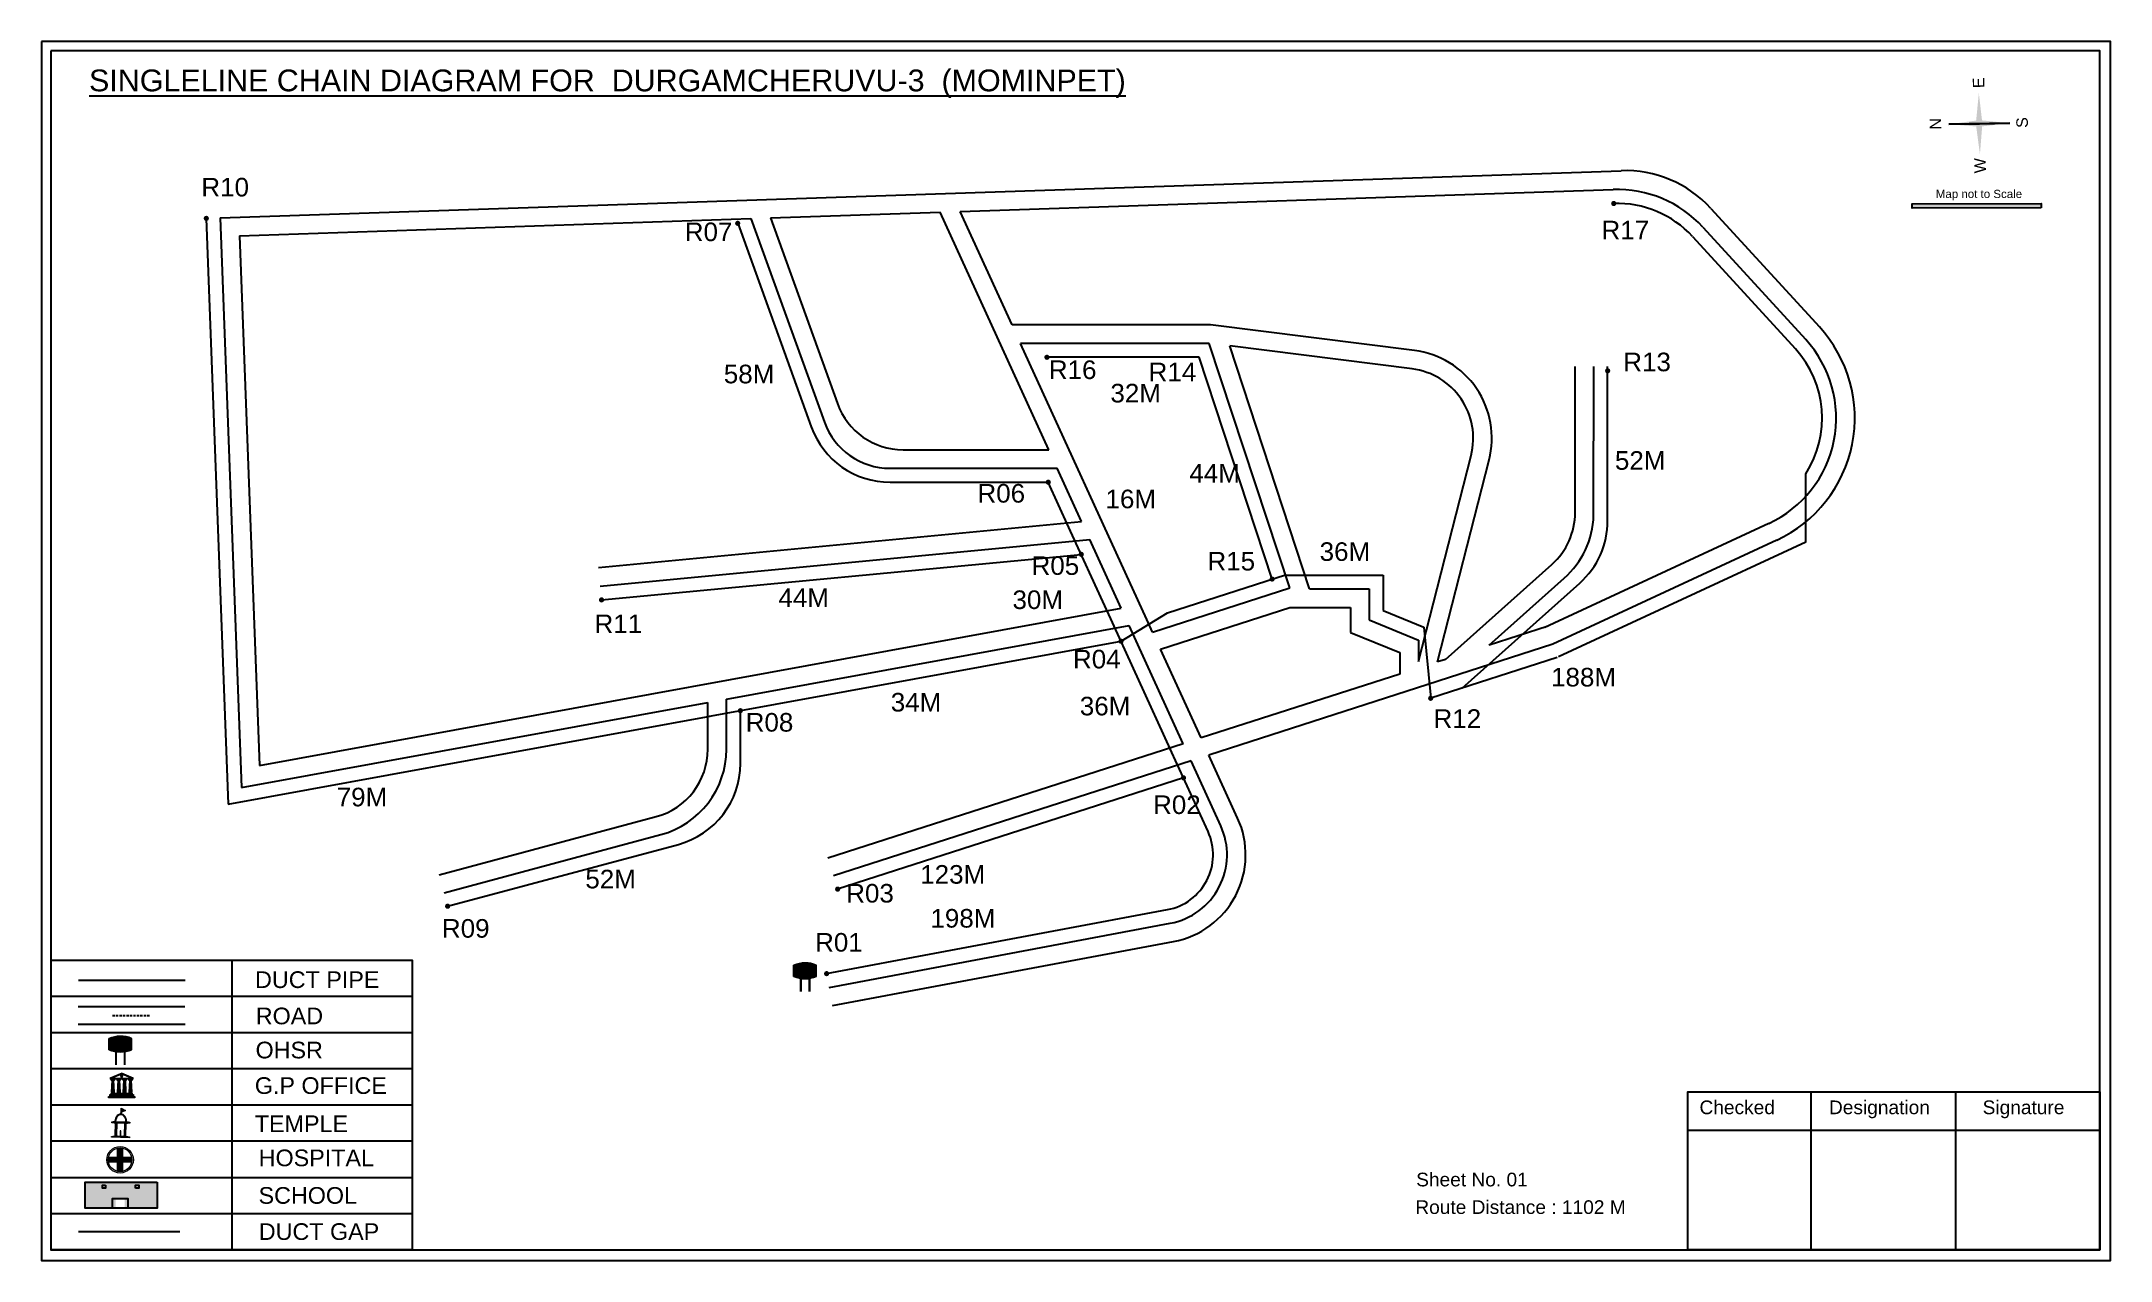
# Model space of a CAD drawing. Header units: inches. Extents: x 105 to 4124, y -559 to 3229.
# Drawn here: x 2628 to 3518, y 1861 to 2385 of the extents above; entities that cross this region are included whole.
import ezdxf

# ---------------------------------------------------------------- set-up
doc = ezdxf.new("R2010")
doc.units = ezdxf.units.IN
doc.header["$MEASUREMENT"] = 0
doc.linetypes.add('DASHEDX2', pattern=[1.5, 1, -0.5])
doc.layers.add('LANDMARK', color=7, linetype='Continuous')
doc.layers.add('OHT', color=7, linetype='Continuous')
doc.styles.get("Standard").update_dxf_attribs({"font": 'arial.ttf'})

msp = doc.modelspace()

# ---------------------------------------------------------------- texts
at = {"color": 242, "true_color": 0xcd2027}
msp.add_text('%%USINGLELINE CHAIN DIAGRAM FOR  DURGAMCHERUVU-3  (MOMINPET)', height=9.375, dxfattribs=at).set_placement((2648.33, 2363.56))
for s, p in [('E', (3463.7, 2364.96)), ('N', (3445.11, 2347.11)), ('S', (3482.4, 2347.86)), ('W', (3464.34, 2328.36))]:
    msp.add_text(s, height=4.95, rotation=91.00631).set_placement(p)
for s, height, p in [('R10', 8, (2696.65, 2318.34)), ('Map not to Scale', 3.5424, (3442.78, 2317.67)), ('R07', 8, (2904.6, 2299.11)), ('R17', 8, (3298.98, 2299.88)), ('58M', 8, (2921.4, 2237.95)), ('R16', 8, (3061.22, 2239.8)), ('R14', 8, (3104.14, 2238.83)), ('R13', 8, (3308.32, 2243.14)), ('32M', 8, (3087.7, 2229.73)), ('52M', 8, (3304.73, 2200.77)), ('44M', 8, (3121.66, 2195.26)), ('R06', 8, (3030.51, 2186.64)), ('16M', 8, (3085.59, 2184.21)), ('R05', 8, (3053.79, 2155.54)), ('R15', 8, (3129.45, 2157.45)), ('36M', 8, (3177.72, 2161.56)), ('44M', 8, (2944.88, 2141.72)), ('30M', 8, (3045.58, 2140.86)), ('R11', 8, (2865.79, 2130.5)), ('R04', 8, (3071.61, 2115.31)), ('188M', 8, (3277.26, 2107.54)), ('34M', 8, (2993.22, 2096.76)), ('36M', 8, (3074.54, 2095.11)), ('R08', 8, (2930.81, 2088.12)), ('R12', 8, (3226.7, 2089.73)), ('79M', 8, (2754.87, 2055.97)), ('R02', 8, (3106.06, 2052.67)), ('123M', 8, (3005.89, 2022.7)), ('52M', 8, (2861.83, 2020.69)), ('R03', 8, (2974.06, 2014.58)), ('198M', 8, (3010.28, 2003.81)), ('R09', 8, (2800.14, 1999.47)), ('R01', 8, (2960.67, 1993.48)), ('DUCT PIPE', 7.178, (2719.76, 1977.83)), ('ROAD ', 7.178, (2720.06, 1962.22)), ('OHSR', 7.178, (2719.97, 1947.55)), ('G.P OFFICE', 7.178, (2719.65, 1932.26)), ('TEMPLE', 7.178, (2719.64, 1915.85)), ('Checked', 5.886, (3341.12, 1923.55)), ('Designation', 5.886, (3396.82, 1923.55)), ('Signature', 5.886, (3462.92, 1923.55)), ('HOSPITAL', 7.178, (2721.32, 1901.16)), ('Sheet No. 01', 5.886, (3219.25, 1892.49)), ('SCHOOL', 7.178, (2721.26, 1885)), ('Route Distance : 1102 M', 5.886, (3218.88, 1880.62)), ('DUCT GAP', 7.178, (2721.36, 1869.45))]:
    msp.add_text(s, height=height).set_placement(p)

# ---------------------------------------------------------------- blocks, each defined once
blk = doc.blocks.new('OHT')
at = {"linetype": 'Continuous', "lineweight": 0, "true_color": 0x0ffffc}
blk.add_hatch(color=4, dxfattribs=at).paths.add_polyline_path([(0.012, 1), (0, 1, 0.101323), (-0.4, 0.916), (-0.4, 0.525, 0.194075), (0.399, 0.521), (0.399, 0.921, 0.097877)])
at = {"color": 4, "linetype": 'Continuous', "lineweight": 0, "true_color": 0x0ffffc, "flags": 128}
for points in [[(-0.4, 0.525), (-0.4, 0.916)], [(0.399, 0.521), (0.399, 0.921)]]:
    blk.add_lwpolyline(points, dxfattribs=at)
at = {"color": 4, "linetype": 'Continuous', "lineweight": 0, "true_color": 0x0ffffc, "const_width": 0.075, "flags": 128}
for points in [[(-0.15, 0), (-0.15, 0.475)], [(0.15, 0), (0.15, 0.473)]]:
    blk.add_lwpolyline(points, dxfattribs=at)
at = {"color": 4, "linetype": 'Continuous', "lineweight": 0, "true_color": 0x0ffffc}
for centre, radius, start, end in [((0.006, -0.019), 1.019, 67.31091, 113.47108), ((0.004, 1.513), 1.068, 247.76824, 291.70073)]:
    blk.add_arc(centre, radius, start, end, dxfattribs=at)
blk = doc.blocks.new('Government_Office')
at = {"linetype": 'Continuous', "lineweight": 0, "true_color": 0xff0000}
h = blk.add_hatch(color=1, dxfattribs=at)
h.paths.add_polyline_path([(0.44, 0.72), (0.45, 0.75), (0, 0.93), (-0.45, 0.75), (-0.44, 0.72)])
h.paths.add_polyline_path([(0.355, 0.75), (-0.355, 0.75), (0, 0.9)], flags=16)
h.paths.add_polyline_path([(0, 0.778, -1), (0, 0.872, -1)], flags=0)
h = blk.add_hatch(color=1, dxfattribs=at)
edge = h.paths.add_edge_path()
edge.add_arc((0, 0.825), 0.0467, 90, 270)
edge.add_arc((0, 0.825), 0.0467, 270, 450)
for points in [[(-0.5, 0.05), (0.5, 0.05), (0.5, 0), (-0.5, 0)], [(-0.45, 0.075), (-0.45, 0.12), (0.45, 0.12), (0.45, 0.075)], [(-0.4, 0.14), (-0.4, 0.18), (0.4, 0.18), (0.4, 0.14)]]:
    blk.add_hatch(color=1, dxfattribs=at).paths.add_polyline_path(points)
h = blk.add_hatch(color=1, dxfattribs=at)
edge = h.paths.add_edge_path()
edge.add_line((-0.27, 0.195), (-0.295, 0.675))
edge.add_line((-0.295, 0.675), (-0.29, 0.675))
edge.add_arc((-0.278, 0.688), 0.0176, 225.30401, 441.56588)
edge.add_line((-0.275, 0.705), (-0.395, 0.705))
edge.add_arc((-0.392, 0.688), 0.0176, 98.43412, 314.69599)
edge.add_line((-0.38, 0.675), (-0.375, 0.675))
edge.add_line((-0.375, 0.675), (-0.4, 0.195))
edge.add_line((-0.4, 0.195), (-0.27, 0.195))
h = blk.add_hatch(color=1, dxfattribs=at)
edge = h.paths.add_edge_path()
edge.add_line((-0.047, 0.195), (-0.072, 0.675))
edge.add_line((-0.072, 0.675), (-0.067, 0.675))
edge.add_arc((-0.054, 0.688), 0.0176, 225.30401, 441.56588)
edge.add_line((-0.052, 0.705), (-0.172, 0.705))
edge.add_arc((-0.169, 0.688), 0.0176, 98.43412, 314.69599)
edge.add_line((-0.157, 0.675), (-0.152, 0.675))
edge.add_line((-0.152, 0.675), (-0.177, 0.195))
edge.add_line((-0.177, 0.195), (-0.047, 0.195))
h = blk.add_hatch(color=1, dxfattribs=at)
edge = h.paths.add_edge_path()
edge.add_line((0.177, 0.195), (0.152, 0.675))
edge.add_line((0.152, 0.675), (0.157, 0.675))
edge.add_arc((0.169, 0.688), 0.0176, 225.30401, 441.56588)
edge.add_line((0.172, 0.705), (0.052, 0.705))
edge.add_arc((0.054, 0.688), 0.0176, 98.43412, 314.69599)
edge.add_line((0.067, 0.675), (0.072, 0.675))
edge.add_line((0.072, 0.675), (0.047, 0.195))
edge.add_line((0.047, 0.195), (0.177, 0.195))
h = blk.add_hatch(color=1, dxfattribs=at)
edge = h.paths.add_edge_path()
edge.add_line((0.4, 0.195), (0.375, 0.675))
edge.add_line((0.375, 0.675), (0.38, 0.675))
edge.add_arc((0.392, 0.688), 0.0176, 225.30401, 441.56588)
edge.add_line((0.395, 0.705), (0.275, 0.705))
edge.add_arc((0.278, 0.688), 0.0176, 98.43412, 314.69599)
edge.add_line((0.29, 0.675), (0.295, 0.675))
edge.add_line((0.295, 0.675), (0.27, 0.195))
edge.add_line((0.27, 0.195), (0.4, 0.195))
at = {"color": 1, "linetype": 'Continuous', "lineweight": 0, "true_color": 0xff0000, "flags": 128}
for points in [[(-0.45, 0.75), (-0.44, 0.72), (0.44, 0.72), (0.45, 0.75), (0, 0.93)], [(-0.355, 0.75), (0.355, 0.75), (0, 0.9)], [(-0.5, 0.05), (0.5, 0.05), (0.5, 0), (-0.5, 0)], [(-0.45, 0.075), (-0.45, 0.12), (0.45, 0.12), (0.45, 0.075)], [(-0.4, 0.14), (-0.4, 0.18), (0.4, 0.18), (0.4, 0.14)]]:
    blk.add_lwpolyline(points, close=True, dxfattribs=at)
for points in [[(0, 0.872, 1), (0, 0.778, 1)], [(-0.27, 0.195), (-0.295, 0.675), (-0.29, 0.675, 1.379694), (-0.275, 0.705), (-0.395, 0.705, 1.379694), (-0.38, 0.675), (-0.375, 0.675), (-0.4, 0.195)], [(-0.047, 0.195), (-0.072, 0.675), (-0.067, 0.675, 1.379694), (-0.052, 0.705), (-0.172, 0.705, 1.379694), (-0.157, 0.675), (-0.152, 0.675), (-0.177, 0.195)], [(0.177, 0.195), (0.152, 0.675), (0.157, 0.675, 1.379694), (0.172, 0.705), (0.052, 0.705, 1.379694), (0.067, 0.675), (0.072, 0.675), (0.047, 0.195)], [(0.4, 0.195), (0.375, 0.675), (0.38, 0.675, 1.379694), (0.395, 0.705), (0.275, 0.705, 1.379694), (0.29, 0.675), (0.295, 0.675), (0.27, 0.195)]]:
    blk.add_lwpolyline(points, format="xyb", close=True, dxfattribs=at)
blk = doc.blocks.new('Temple')
at = {"linetype": 'Continuous', "lineweight": 0, "true_color": 0xff0000}
h = blk.add_hatch(color=1, dxfattribs=at)
edge = h.paths.add_edge_path()
edge.add_line((0.175, 0.49), (0.225, 0.49))
edge.add_line((0.225, 0.49), (0.225, 0.497))
edge.add_line((0.225, 0.497), (0.307, 0.497))
edge.add_line((0.307, 0.497), (0.307, 0.533))
edge.add_line((0.307, 0.533), (0.257, 0.533))
edge.add_line((0.257, 0.533), (0.257, 0.54))
edge.add_line((0.257, 0.54), (0.2, 0.54))
edge.add_spline(control_points=[(0.2, 0.54), (0.2, 0.589), (0.19, 0.638), (0.142, 0.743), (0.092, 0.79), (0.027, 0.805), (0.02, 0.806), (0.012, 0.806)], knot_values=[4.712389, 4.712389, 4.712389, 4.712389, 5.278166, 5.278166, 6.117402, 6.117402, 6.223801, 6.223801, 6.223801, 6.223801], degree=3, periodic=0)
edge.add_line((0.012, 0.806), (0.012, 0.79))
edge.add_line((0.012, 0.79), (-0.012, 0.79))
edge.add_line((-0.012, 0.79), (-0.012, 0.806))
edge.add_spline(control_points=[(-0.012, 0.806), (-0.055, 0.802), (-0.096, 0.781), (-0.171, 0.699), (-0.197, 0.628), (-0.2, 0.55), (-0.2, 0.545), (-0.2, 0.54)], knot_values=[6.343965, 6.343965, 6.343965, 6.343965, 6.956638, 6.956638, 7.795874, 7.795874, 7.853982, 7.853982, 7.853982, 7.853982], degree=3, periodic=0)
edge.add_line((-0.2, 0.54), (-0.257, 0.54))
edge.add_line((-0.257, 0.54), (-0.257, 0.533))
edge.add_line((-0.257, 0.533), (-0.307, 0.533))
edge.add_line((-0.307, 0.533), (-0.307, 0.497))
edge.add_line((-0.307, 0.497), (-0.225, 0.497))
edge.add_line((-0.225, 0.497), (-0.225, 0.49))
edge.add_line((-0.225, 0.49), (-0.175, 0.49))
edge.add_line((-0.175, 0.49), (-0.175, 0.07))
edge.add_arc((-0.205, 0.07), 0.03, -90, 0, ccw=False)
edge.add_line((-0.205, 0.04), (-0.257, 0.04))
edge.add_line((-0.257, 0.04), (-0.257, 0.033))
edge.add_line((-0.257, 0.033), (-0.307, 0.033))
edge.add_line((-0.307, 0.033), (-0.307, 0))
edge.add_line((-0.307, 0), (0.307, 0))
edge.add_line((0.307, 0), (0.307, 0.033))
edge.add_line((0.307, 0.033), (0.257, 0.033))
edge.add_line((0.257, 0.033), (0.257, 0.04))
edge.add_line((0.257, 0.04), (0.205, 0.04))
edge.add_arc((0.205, 0.07), 0.03, 180, 270, ccw=False)
edge.add_line((0.175, 0.07), (0.175, 0.49))
h.paths.add_polyline_path([(0.125, 0.07, -0.414214), (0.095, 0.04), (0.05, 0.04), (0.05, 0.033), (-0.05, 0.033), (-0.05, 0.04), (-0.095, 0.04, -0.414214), (-0.125, 0.07), (-0.125, 0.497), (0.125, 0.497)], flags=16)
edge = h.paths.add_edge_path(flags=16)
edge.add_ellipse((0, 0.54), major_axis=(0, 0.242), ratio=0.722808, start_angle=270, end_angle=450, ccw=False)
edge.add_line((0.175, 0.54), (-0.175, 0.54))
h.paths.add_polyline_path([(0.012, 0.23), (0.012, 0.07), (-0.012, 0.07), (-0.012, 0.23)], flags=0)
h = blk.add_hatch(color=1, dxfattribs=at)
edge = h.paths.add_edge_path()
edge.add_line((0.012, 0.857), (0, 0.85))
edge.add_line((0, 0.85), (-0.003, 0.925))
edge.add_line((-0.003, 0.925), (-0.012, 0.925))
edge.add_line((-0.012, 0.925), (-0.012, 0.806))
edge.add_spline(control_points=[(-0.012, 0.806), (-0.004, 0.807), (0.004, 0.807), (0.012, 0.806)], knot_values=[6.223801, 6.223801, 6.223801, 6.223801, 6.343965, 6.343965, 6.343965, 6.343965], degree=3, periodic=0)
edge.add_line((0.012, 0.806), (0.012, 0.857))
h = blk.add_hatch(color=1, dxfattribs=at)
edge = h.paths.add_edge_path()
edge.add_line((0.012, 0.79), (0.012, 0.806))
edge.add_spline(control_points=[(0.012, 0.806), (0.004, 0.807), (-0.004, 0.807), (-0.012, 0.806)], knot_values=[6.223801, 6.223801, 6.223801, 6.223801, 6.343965, 6.343965, 6.343965, 6.343965], degree=3, periodic=0)
edge.add_line((-0.012, 0.806), (-0.012, 0.79))
edge.add_line((-0.012, 0.79), (0.012, 0.79))
at = {"linetype": 'Continuous', "lineweight": 0, "true_color": 0xe66000}
blk.add_hatch(color=32, dxfattribs=at).paths.add_polyline_path([(-0.006, 1), (0.147, 0.931), (0, 0.85)])
at = {"color": 1, "linetype": 'Continuous', "lineweight": 0, "true_color": 0xff0000, "flags": 128}
for points in [[(0.012, 0.925), (-0.012, 0.925), (-0.012, 0.79), (0.012, 0.79)], [(0.012, 0.23), (-0.012, 0.23), (-0.012, 0.07), (0.012, 0.07)]]:
    blk.add_lwpolyline(points, close=True, dxfattribs=at)
at = {"color": 32, "linetype": 'Continuous', "lineweight": 0, "true_color": 0xe66000, "flags": 128}
blk.add_lwpolyline([(-0.006, 1), (0.147, 0.931), (0, 0.85), (-0.006, 1)], dxfattribs=at)
at = {"color": 1, "linetype": 'Continuous', "lineweight": 0, "true_color": 0xff0000, "flags": 128}
blk.add_lwpolyline([(0.2, 0.54), (0.257, 0.54), (0.257, 0.533), (0.307, 0.533), (0.307, 0.497), (0.225, 0.497), (0.225, 0.49), (0.175, 0.49), (0.175, 0.07, 0.414214), (0.205, 0.04), (0.257, 0.04), (0.257, 0.033), (0.307, 0.033), (0.307, 0), (-0.307, 0), (-0.307, 0.033), (-0.257, 0.033), (-0.257, 0.04), (-0.205, 0.04, 0.414214), (-0.175, 0.07), (-0.175, 0.49), (-0.225, 0.49), (-0.225, 0.497), (-0.307, 0.497), (-0.307, 0.533), (-0.257, 0.533), (-0.257, 0.54), (-0.2, 0.54)], format="xyb", dxfattribs=at)
blk.add_lwpolyline([(-0.175, 0.54), (0.175, 0.54)], dxfattribs=at)
blk.add_lwpolyline([(0.125, 0.497), (0.125, 0.07, -0.414214), (0.095, 0.04), (0.05, 0.04), (0.05, 0.033), (-0.05, 0.033), (-0.05, 0.04), (-0.095, 0.04, -0.414214), (-0.125, 0.07), (-0.125, 0.497)], format="xyb", close=True, dxfattribs=at)
at = {"color": 1, "linetype": 'Continuous', "lineweight": 0, "true_color": 0xff0000}
blk.add_ellipse((0, 0.54), major_axis=(0, 0.242), ratio=0.722808, start_param=4.712389, end_param=7.853982, dxfattribs=at)
blk.add_open_spline([(0.2, 0.54), (0.2, 0.589), (0.19, 0.638), (0.142, 0.743), (0.092, 0.79), (-0.023, 0.816), (-0.085, 0.794), (-0.171, 0.699), (-0.197, 0.628), (-0.2, 0.55), (-0.2, 0.545), (-0.2, 0.54)], degree=3, knots=[4.712389, 4.712389, 4.712389, 4.712389, 5.278166, 5.278166, 6.117402, 6.117402, 6.956638, 6.956638, 7.795874, 7.795874, 7.853982, 7.853982, 7.853982, 7.853982], dxfattribs=at)
blk = doc.blocks.new('*U16')
at = {"color": 0, "linetype": 'DASHEDX2', "transparency": 16777216}
blk.add_line((-8.22, 0), (8.01, 0), dxfattribs=at)
blk = doc.blocks.new('Hospital')
at = {"linetype": 'Continuous', "lineweight": 0, "true_color": 0x000000}
h = blk.add_hatch(color=18, dxfattribs=at)
h.paths.add_polyline_path([(-0.5, 0, 1), (0.5, 0, 1)])
h.paths.add_polyline_path([(0.446, 0, -1), (-0.446, 0, -1)], flags=16)
at = {"linetype": 'Continuous', "true_color": 0xff0000}
blk.add_hatch(color=1, dxfattribs=at).paths.add_polyline_path([(-0.394, 0.08), (-0.08, 0.08), (-0.08, 0.394), (0.08, 0.394), (0.08, 0.08), (0.394, 0.08), (0.394, -0.08), (0.08, -0.08), (0.08, -0.394), (-0.08, -0.394), (-0.08, -0.08), (-0.394, -0.08)])
at = {"color": 1, "linetype": 'Continuous', "true_color": 0xff0000, "flags": 128}
blk.add_lwpolyline([(-0.394, 0.08), (-0.08, 0.08), (-0.08, 0.394), (0.08, 0.394), (0.08, 0.08), (0.394, 0.08), (0.394, -0.08), (0.08, -0.08), (0.08, -0.394), (-0.08, -0.394), (-0.08, -0.08), (-0.394, -0.08)], close=True, dxfattribs=at)
at = {"color": 18, "linetype": 'Continuous', "lineweight": 0, "true_color": 0x000000}
for radius in [0.5, 0.446]:
    blk.add_circle((0, 0), radius, dxfattribs=at)

# ---------------------------------------------------------------- hatches: boundary and pattern name
at = {"ltscale": 0.5}
h = msp.add_hatch(color=5, dxfattribs=at)
h.dxf.hatch_style = 1
h.paths.add_polyline_path([(3305.35, 2315.31, 1), (3303.11, 2315.31, 1)])
at = {"true_color": 0x0093dd}
h = msp.add_hatch(color=142, dxfattribs=at)
h.dxf.hatch_style = 1
h.paths.add_polyline_path([(3432.6, 2315.17), (3432.61, 2313.32), (3488.11, 2313.45), (3488.11, 2315.29)])
at = {"ltscale": 0.5}
h = msp.add_hatch(color=5, dxfattribs=at)
h.dxf.hatch_style = 1
h.paths.add_polyline_path([(2699.9, 2308.92, 1), (2697.66, 2308.92, 1)])
h = msp.add_hatch(color=5, dxfattribs=at)
h.dxf.hatch_style = 1
h.paths.add_polyline_path([(2928.5, 2306.78, 1), (2926.25, 2306.78, 1)])
h = msp.add_hatch(color=5, dxfattribs=at)
h.dxf.hatch_style = 1
h.paths.add_polyline_path([(3061.52, 2249.15, 1), (3059.28, 2249.15, 1)])
h = msp.add_hatch(color=5, dxfattribs=at)
h.dxf.hatch_style = 1
h.paths.add_polyline_path([(3302.73, 2243.33, 1), (3300.49, 2243.33, 1)])
h = msp.add_hatch(color=5, dxfattribs=at)
h.dxf.hatch_style = 1
h.paths.add_polyline_path([(3062.1, 2195.41, 1), (3059.86, 2195.41, 1)])
h = msp.add_hatch(color=5, dxfattribs=at)
h.dxf.hatch_style = 1
h.paths.add_polyline_path([(3076.29, 2164.38, 1), (3074.05, 2164.38, 1)])
h = msp.add_hatch(color=5, dxfattribs=at)
h.dxf.hatch_style = 1
h.paths.add_polyline_path([(3158.39, 2153.76, 1), (3156.15, 2153.76, 1)])
h = msp.add_hatch(color=5, dxfattribs=at)
h.dxf.hatch_style = 1
h.paths.add_polyline_path([(2869.93, 2144.78, 1), (2867.68, 2144.78, 1)])
h = msp.add_hatch(color=5, dxfattribs=at)
h.dxf.hatch_style = 1
h.paths.add_polyline_path([(3093.39, 2127, 1), (3091.15, 2127, 1)])
h = msp.add_hatch(color=5, dxfattribs=at)
h.dxf.hatch_style = 1
h.paths.add_polyline_path([(3226.61, 2102.46, 1), (3224.37, 2102.46, 1)])
h = msp.add_hatch(color=5, dxfattribs=at)
h.dxf.hatch_style = 1
h.paths.add_polyline_path([(2929.65, 2097.12, 1), (2927.4, 2097.12, 1)])
h = msp.add_hatch(color=5, dxfattribs=at)
h.dxf.hatch_style = 1
h.paths.add_polyline_path([(3120.27, 2068.24, 1), (3118.02, 2068.24, 1)])
h = msp.add_hatch(color=5, dxfattribs=at)
h.dxf.hatch_style = 1
h.paths.add_polyline_path([(2971.5, 2020.36, 1), (2969.25, 2020.36, 1)])
h = msp.add_hatch(color=5, dxfattribs=at)
h.dxf.hatch_style = 1
h.paths.add_polyline_path([(2803.72, 2013, 1), (2801.47, 2013, 1)])
h = msp.add_hatch(color=5, dxfattribs=at)
h.dxf.hatch_style = 1
h.paths.add_polyline_path([(2966.75, 1984, 1), (2964.51, 1984, 1)])
at = {"true_color": 0xc8c92d}
h = msp.add_hatch(color=52, dxfattribs=at)
h.dxf.hatch_style = 1
h.paths.add_polyline_path([(2652.8, 1894.24), (2646.63, 1894.24), (2646.63, 1883.15), (2652.8, 1883.15)])
h.paths.add_polyline_path([(2677.64, 1894.24), (2671.48, 1894.24), (2671.48, 1883.15), (2677.64, 1883.15)])
at = {"true_color": 0x293189}
h = msp.add_hatch(color=177, dxfattribs=at)
h.dxf.hatch_style = 1
h.paths.add_polyline_path([(2671.48, 1894.24), (2652.8, 1894.24), (2652.8, 1883.15), (2659.81, 1883.15), (2659.81, 1886.78), (2663.66, 1886.78), (2663.66, 1883.15), (2671.48, 1883.15)])
h.paths.add_polyline_path([(2655.46, 1891.76), (2654.09, 1891.76), (2654.09, 1893.03), (2655.46, 1893.03)], flags=16)
h.paths.add_polyline_path([(2668.34, 1891.76), (2668.34, 1893.03), (2669.71, 1893.03), (2669.71, 1891.76)], flags=16)

# ---------------------------------------------------------------- linework, layer by layer
for p, q in [((3474.67, 2349.87), (3448.38, 2349.41)), ((3448.38, 2349.41), (3474.67, 2349.87)), ((3474.67, 2349.87), (3448.38, 2349.41)), ((3461.55, 2349.64), (3474.67, 2349.87)), ((2704.78, 2309.15), (3307.44, 2329.43)), ((3023.11, 2311.86), (3304.03, 2321.31)), ((2704.78, 2309.15), (2713.98, 2064.07)), ((2713.04, 2301.42), (2933.02, 2308.82)), ((2933.02, 2308.82), (2964.68, 2221.21)), ((2941.42, 2309.11), (3014.45, 2311.56)), ((2941.42, 2309.11), (2970.3, 2229.21)), ((3061.17, 2209.41), (3014.45, 2311.56)), ((3045.39, 2263.15), (3023.11, 2311.86)), ((3346, 2313.22), (3392.7, 2262.22)), ((2713.07, 2301.42), (2721.63, 2073.6)), ((3342.59, 2305.1), (3386.8, 2256.81)), ((3130.76, 2263.15), (3045.39, 2263.15)), ((3218.53, 2252.08), (3130.76, 2263.15)), ((3103.37, 2136.39), (3049.05, 2255.15)), ((3130.25, 2255.15), (3049.05, 2255.15)), ((3164.85, 2149.91), (3130.25, 2255.15)), ((3173.41, 2149.49), (3139.04, 2254.04)), ((3217.53, 2244.14), (3139.04, 2254.04)), ((3287.61, 2182.43), (3287.61, 2245.21)), ((3295.59, 2181.11), (3295.61, 2245.21)), ((2998.51, 2209.41), (3061.17, 2209.41)), ((2992.9, 2201.41), (3064.83, 2201.41)), ((3075.33, 2178.46), (3064.83, 2201.41)), ((3220.22, 2118.22), (3242.84, 2206.97)), ((3228.45, 2118.12), (3250.59, 2204.99)), ((2867.48, 2158.72), (3075.33, 2178.46)), ((3370.99, 2177.71), (3274.63, 2132.92)), ((2868.24, 2150.76), (3078.85, 2170.75)), ((3092.35, 2141.25), (3078.85, 2170.75)), ((3374.37, 2170.45), (3278.01, 2125.67)), ((3231.85, 2119.21), (3277.59, 2160.05)), ((3105.88, 2130.9), (3164.85, 2149.91)), ((3159.15, 2148.03), (3159.14, 2148.06)), ((3173.41, 2149.49), (3199.04, 2149.49)), ((3199.04, 2149.49), (3199.04, 2136.14)), ((3250.63, 2125.26), (3282.92, 2154.08)), ((2721.63, 2073.6), (3092.35, 2141.25)), ((3105.88, 2130.9), (3103.37, 2136.39)), ((3109.23, 2123.57), (3164.84, 2141.49)), ((3164.84, 2141.49), (3191.04, 2141.49)), ((3191.04, 2141.49), (3191.04, 2130.77)), ((2922.52, 2102.12), (3095.78, 2133.74)), ((3119.03, 2082.91), (3095.78, 2133.74)), ((3191.04, 2130.77), (3212.22, 2122.11)), ((3199.04, 2136.14), (3220.22, 2127.48)), ((3220.22, 2127.48), (3220.22, 2118.22)), ((3275.56, 2133.28), (3250.63, 2125.26)), ((3126.7, 2085.38), (3109.23, 2123.57)), ((3278.01, 2125.67), (3130.05, 2078.05)), ((3212.22, 2122.11), (3212.22, 2112.9)), ((3231.85, 2119.21), (3228.45, 2118.12)), ((3212.22, 2112.9), (3126.7, 2085.38)), ((2922.52, 2080.53), (2922.52, 2102.12)), ((2713.98, 2064.07), (2914.52, 2100.66)), ((2914.52, 2080.53), (2914.52, 2100.66)), ((3119.03, 2082.91), (2966.08, 2033.69)), ((3122.38, 2075.58), (2968.54, 2026.07)), ((3135.18, 2047.62), (3122.38, 2075.58)), ((3142.45, 2050.95), (3130.05, 2078.05)), ((2798.97, 2026.52), (2892.3, 2051.55)), ((2801.04, 2018.79), (2894.37, 2043.82)), ((2966.74, 1978.1), (3113.43, 2005.66)), ((2968.22, 1970.24), (3114.91, 1997.8)), ((2631.95, 1989.67), (2631.95, 1866.46)), ((2709.72, 1989.67), (2709.72, 1865.25)), ((2787.48, 1974.12), (2631.95, 1974.12)), ((2643.6, 1969.82), (2689.49, 1969.82)), ((2787.48, 1958.56), (2631.95, 1958.56)), ((2643.6, 1962.3), (2689.73, 1962.3)), ((2787.48, 1943.01), (2631.95, 1943.01)), ((2787.48, 1927.46), (2631.95, 1927.46)), ((2787.48, 1911.91), (2631.95, 1911.91)), ((2631.95, 1896.35), (2787.48, 1896.35)), ((2631.95, 1880.8), (2787.48, 1880.8)), ((2631.95, 1866.46), (2631.95, 1865.25)), ((2631.95, 1866.22), (2631.95, 1865.26)), ((2787.48, 1865.25), (2631.95, 1865.25))]:
    msp.add_line(p, q)
at = {"color": 1}
msp.add_line((3448.38, 2349.41), (3461.54, 2349.64), dxfattribs=at)
at = {"color": 5}
for p, q in [((2698.78, 2308.92), (2708.25, 2056.92)), ((2927.38, 2306.78), (2959.04, 2219.17)), ((3338.16, 2301.05), (3382.37, 2252.76)), ((3125.91, 2249.15), (3060.4, 2249.15)), ((3157.27, 2153.76), (3125.91, 2249.15)), ((3301.61, 2178.84), (3301.61, 2245.21)), ((3386.8, 2169.61), (3386.8, 2199.05)), ((2992.9, 2195.41), (3060.98, 2195.41)), ((3069.87, 2175.96), (3060.98, 2195.41)), ((3086.89, 2138.75), (3069.01, 2177.85)), ((2868.8, 2144.78), (3075.17, 2164.38)), ((3386.8, 2169.61), (3280.53, 2120.22)), ((3112.3, 2139.27), (3162.98, 2155.61)), ((3163.02, 2155.49), (3205.04, 2155.49)), ((3205.04, 2155.49), (3205.04, 2140.17)), ((3238.96, 2106.8), (3289.58, 2151.99)), ((3113.58, 2080.41), (3086.26, 2140.14)), ((3092.27, 2127), (3112.3, 2139.27)), ((3205.04, 2140.17), (3222.49, 2133.03)), ((3222.49, 2133.03), (3225.49, 2102.46)), ((2914.52, 2094.57), (3092.27, 2127)), ((3279.84, 2119.95), (3225.49, 2102.46)), ((2708.25, 2056.92), (2915.6, 2094.76)), ((2928.52, 2074.39), (2928.52, 2097.12)), ((3129.72, 2045.13), (3113.28, 2081.06)), ((3119.15, 2068.24), (2970.37, 2020.36)), ((2802.59, 2013), (2901.85, 2039.62)), ((2965.63, 1984), (3112.32, 2011.55))]:
    msp.add_line(p, q, dxfattribs=at)
at = {"color": 242, "true_color": 0xcd2027}
for p, q in [((3389.01, 1933.1), (3389.01, 1865.2)), ((3451.21, 1933.1), (3451.21, 1865.2)), ((3336.05, 1916.65), (3513.27, 1916.65))]:
    msp.add_line(p, q, dxfattribs=at)
for points in [[(2627.83, 2385.05), (2627.83, 1860.55), (3517.98, 1860.55), (3517.98, 2385.05)], [(2631.95, 2381.03), (2631.95, 1865.26), (3513.27, 1865.26), (3513.27, 2381.03)], [(2677.71, 1894.24), (2677.71, 1883.15), (2646.63, 1883.15), (2646.63, 1894.24)], [(2655.46, 1893.03), (2655.46, 1891.76), (2654.09, 1891.76), (2654.09, 1893.03)], [(2668.34, 1891.76), (2668.34, 1893.03), (2669.71, 1893.03), (2669.71, 1891.76)]]:
    msp.add_lwpolyline(points, close=True)
at = {"color": 142, "true_color": 0x0093dd}
msp.add_lwpolyline([(3488.12, 2313.45), (3432.61, 2313.32), (3432.6, 2315.17), (3488.11, 2315.29), (3488.11, 2313.45)], dxfattribs=at)
for points in [[(2787.48, 1865.25), (2787.48, 1989.67), (2631.95, 1989.67)], [(2658.48, 1883.15), (2658.48, 1887.25), (2665, 1887.25), (2665, 1883.15)]]:
    msp.add_lwpolyline(points)
at = {"color": 242, "true_color": 0xcd2027}
msp.add_lwpolyline([(3513.27, 1865.2), (3336.05, 1865.2), (3336.05, 1933.1), (3513.27, 1933.1)], close=True, dxfattribs=at)
for centre, radius, start, end in [((3309.12, 2279.46), 50, 42.47637, 91.92741), ((3305.71, 2271.34), 50, 42.47637, 91.92741), ((3349.92, 2223.05), 58, 294.92844, 42.47637), ((3213.77, 2214.38), 38, 345.69988, 82.8107), ((3349.92, 2223.05), 50, 294.92844, 42.47637), ((3213.77, 2214.38), 30, 345.69988, 82.8107), ((2998.51, 2239.41), 30, 199.87035, 270), ((2992.9, 2231.41), 30, 199.87035, 270), ((3257.61, 2182.43), 30, 311.75297, 0), ((3257.61, 2182.43), 38, 311.75297, 358.01746), ((2884.52, 2080.53), 30, 285.0132, 0), ((2884.52, 2080.53), 38, 285.0132, 0), ((3107.89, 2035.14), 30, 280.6389, 24.57974), ((3107.89, 2035.14), 38, 280.6389, 24.57974)]:
    msp.add_arc(centre, radius, start, end)
at = {"color": 5}
for centre, radius, start, end in [((3305.71, 2271.34), 44, 42.47637, 91.92741), ((3349.92, 2223.05), 44, 326.94365, 42.47637), ((2992.9, 2231.41), 36, 199.87035, 270), ((3265.61, 2178.84), 36, 311.75297, 0), ((2892.52, 2074.39), 36, 285.0132, 0), ((3107.89, 2035.14), 24, 280.6389, 24.57974)]:
    msp.add_arc(centre, radius, start, end, dxfattribs=at)
for points in [[(3462.82, 2349.68), (3460, 2349.63), (3461.29, 2362.79)], [(3462.82, 2349.68), (3460, 2349.63), (3461.29, 2362.79)], [(3461.56, 2348.35), (3461.51, 2351.16), (3474.67, 2349.87)], [(3461.56, 2348.35), (3461.51, 2351.16), (3474.67, 2349.87)], [(3462.82, 2349.68), (3460, 2349.63), (3461.76, 2336.49)], [(3462.82, 2349.68), (3460, 2349.63), (3461.76, 2336.49)]]:
    msp.add_solid(points)
at = {"color": 1}
msp.add_solid([(3461.56, 2348.34), (3461.51, 2351.16), (3448.38, 2349.41)], dxfattribs=at)
msp.add_solid([(3461.56, 2348.34), (3461.51, 2351.16), (3448.38, 2349.41)], dxfattribs=at)
at = {"layer": 'OHT', "color": 5}
msp.add_line((2643.77, 1981.21), (2689.66, 1981.21), dxfattribs=at)
at = {"layer": 'OHT', "color": 1}
msp.add_line((2643.77, 1873.02), (2687.37, 1873.02), dxfattribs=at)

# ---------------------------------------------------------------- block references
at = {"linetype": 'DASHEDX2'}
msp.add_blockref('*U16', (2666.61, 1966.06), dxfattribs=at)
at = {"layer": 'LANDMARK'}
for name, p, xscale, yscale, zscale in [('Government_Office', (2662.37, 1930.6), 11.32114773247135, 11.32114773247135, 11.32114773247135), ('Hospital', (2661.68, 1903.94), 11.41772014427468, 11.41772014427468, 11.41772014427468)]:
    msp.add_blockref(name, p, dxfattribs=dict(at, xscale=xscale, yscale=yscale, zscale=zscale))
at = {"layer": 'LANDMARK', "xscale": 12.62452535729322, "yscale": 12.62452535729322, "zscale": 12.62452535729322, "rotation": 358.3713438591284}
msp.add_blockref('Temple', (2661.8, 1913.48), dxfattribs=at)
at = {"layer": 'OHT', "xscale": 12.45189723782068, "yscale": 12.45189723782068, "zscale": 12.45189723782068}
for p in [(2956.37, 1976.23), (2661.78, 1944.7)]:
    msp.add_blockref('OHT', p, dxfattribs=at)

msp.set_redraw_order([(e.dxf.handle, doc.entitydb.next_handle()) for e in msp.query("TEXT MTEXT ATTDEF DIMENSION ARC_DIMENSION")])  # texts and dimensions are drawn at this point

doc.saveas('drawing.dxf')
